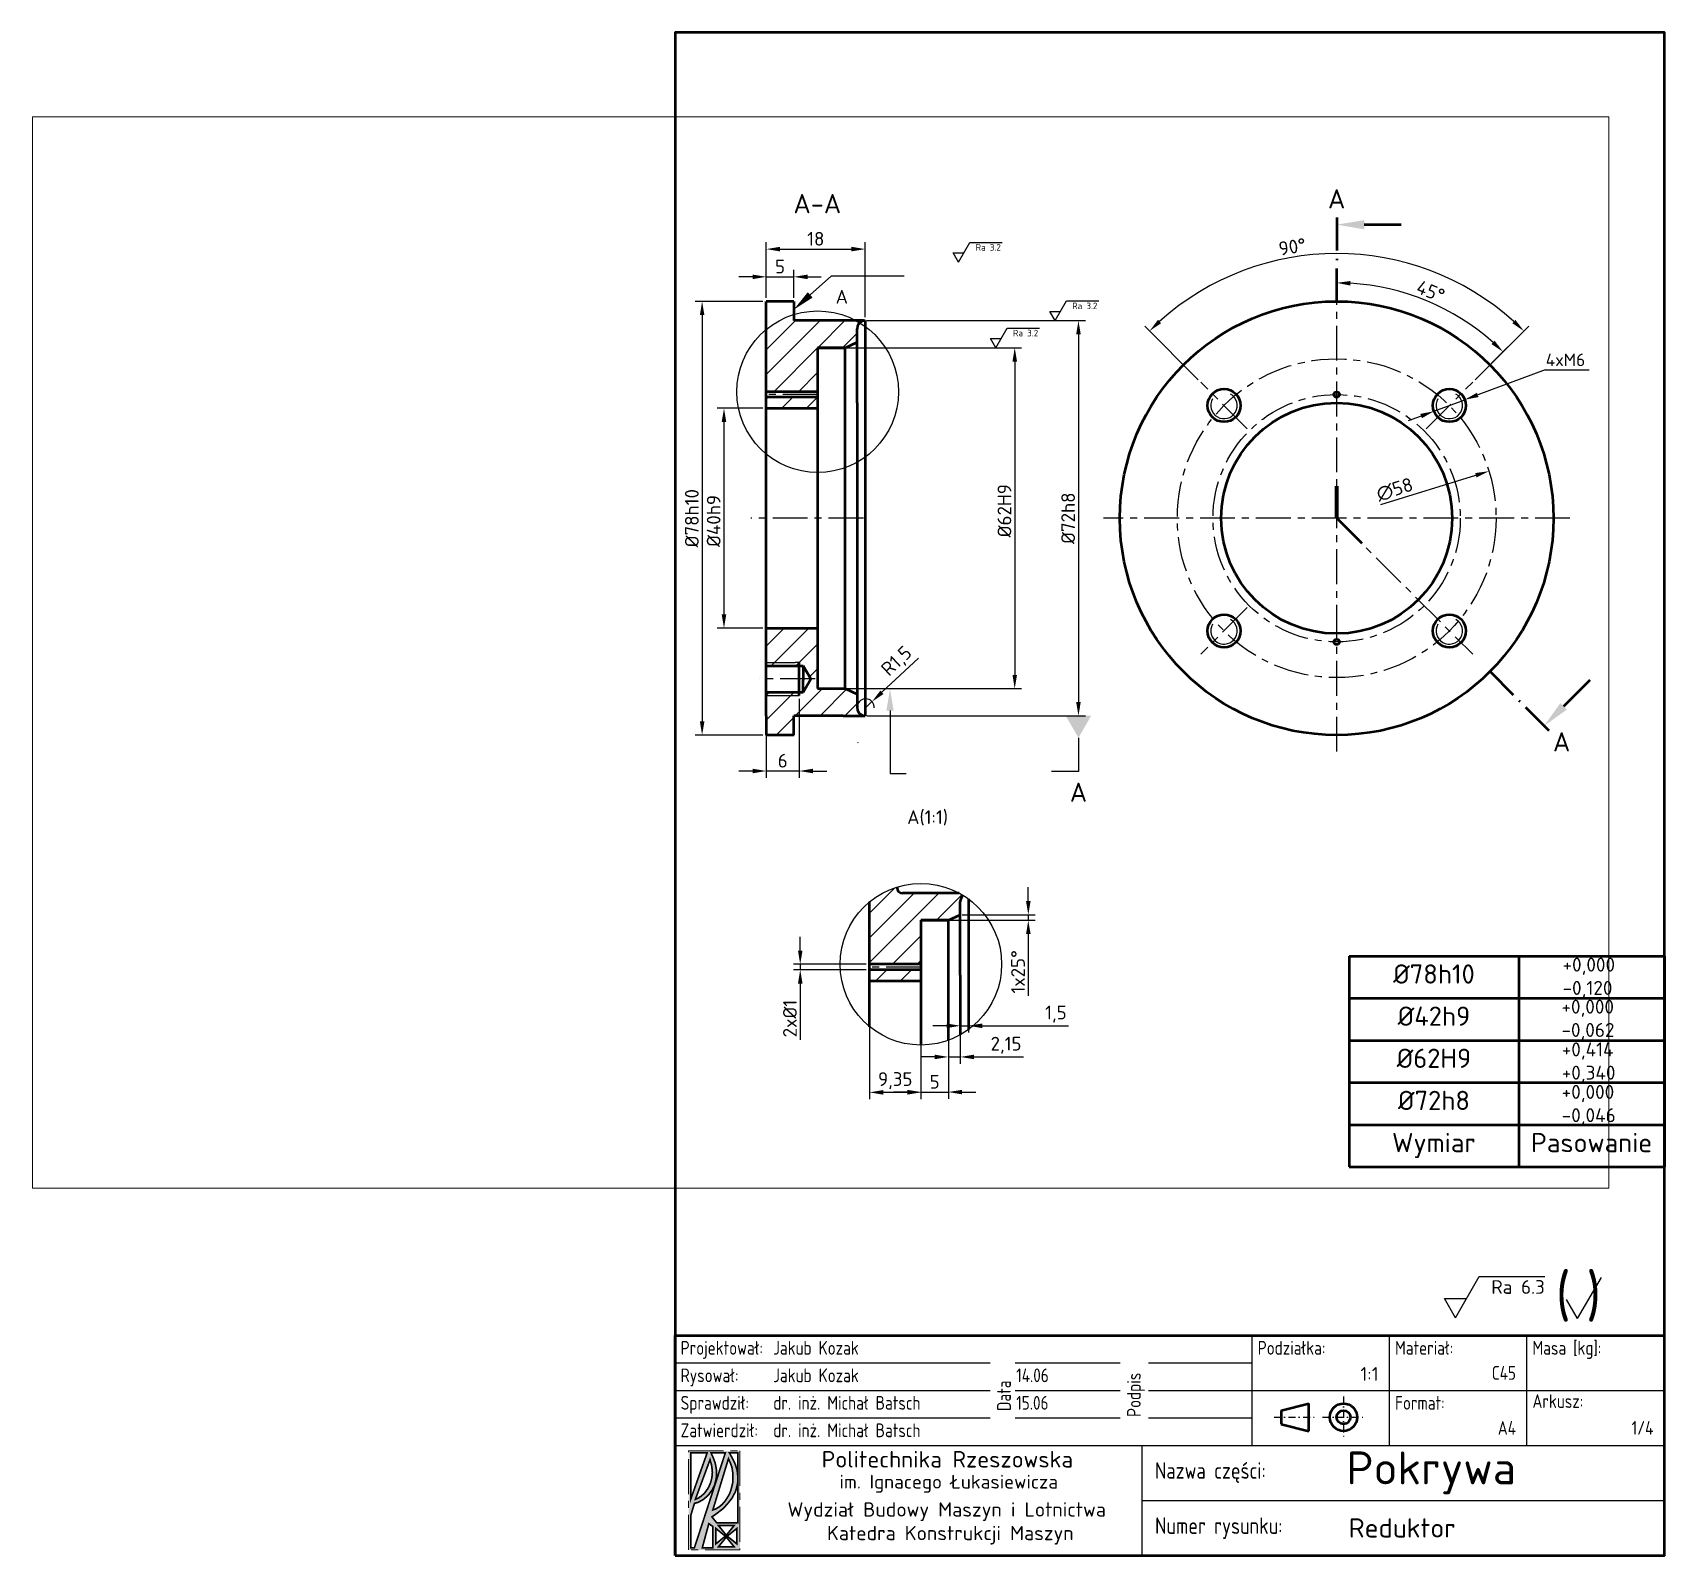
# Paper-space layout 'ark. A4' of a CAD drawing. Header units: millimetres. Extents: x -97 to 200, y 10 to 287.
# The model-space entities are those that its viewports show. They can reach past a viewport. Long polylines and large blocks are cut down to what shows.
import ezdxf
from ezdxf import colors
from ezdxf.entities.mleader import LeaderData, LeaderLine
from ezdxf.enums import TextEntityAlignment as Align
from ezdxf.math import Vec2, Vec3

# ---------------------------------------------------------------- set-up
doc = ezdxf.new("R2010")
doc.units = ezdxf.units.MM
doc.header["$LTSCALE"] = 0.2
doc.header["$PDMODE"] = 34
doc.linetypes.add('CENTER', pattern=[50.8, 31.75, -6.35, 6.35, -6.35])
doc.linetypes.add('KRESKAKROPKA2', pattern=[12.7, 6.35, -3.175, 0, -3.175])
for name, color, linetype, lineweight in [('_Kreskowanie', 1, 'Continuous', 25), ('_Linie cienkie', 5, 'Continuous', 25), ('_Linie grube', 7, 'Continuous', 50), ('_Osie symetrii', 4, 'CENTER', 25), ('_Osie symetrii_2', 4, 'KRESKAKROPKA2', 25), ('_Wymiarowanie', 3, 'Continuous', 25), ('Tabelka cienka', 3, 'Continuous', 25)]:
    doc.layers.add(name, color=color, linetype=linetype, lineweight=lineweight)
doc.layers.add('layer1', color=7, linetype='Continuous')
doc.layers.add('Rzutnie', color=9, linetype='Continuous', plot=False)
doc.styles.add('Opis tabelki', font='isocpeur.ttf')
doc.styles.get("Standard").update_dxf_attribs({"font": 'isocpeur.ttf'})
doc.styles.add('styl1', font='isocpeur.ttf')
doc.dimstyles.new('ISO-25', dxfattribs={"dimtxt": 2.5, "dimasz": 2.5, "dimexe": 1.25, "dimexo": 0.625, "dimtad": 1, "dimtxsty": 'Standard', "dimcen": 2.5, "dimadec": 0, "dimazin": 0, "dimtfac": 1, "dimtmove": 0, "dimatfit": 3, "dimfxl": 1, "dimarcsym": 0})

psp = doc.layouts.new('ark. A4')

# ---------------------------------------------------------------- texts
at = {"layer": '_Linie grube', "attachment_point": 1}
for s, width, gutter_width, insert, char_height in [('A-A', 22.61415, 89.822, (41.526, 257.645), 3.5), ('A', 4.19059, 89.822, (49.202, 240.208), 2.5), ('A(1:1)', 15.05253, 89.822, (62.216, 145.542), 2.5), ('+0,000\\P-0,120', 18.66667, 12.701, (181.472, 118.727), 2.5402), ('+0,000\\P-0,062', 18.66667, 12.701, (181.275, 111.082), 2.5402), ('+0,414\\P+0,340', 18.66667, 12.701, (181.33, 103.311), 2.5402), ('+0,000\\P-0,046', 18.66667, 12.701, (181.318, 95.574), 2.5402)]:
    psp.add_mtext_dynamic_manual_height_columns(s, width=width, gutter_width=gutter_width, heights=[0], dxfattribs=dict(at, insert=insert, char_height=char_height))
at = {"layer": '_Wymiarowanie', "insert": (178.414, 228.625), "char_height": 2.2929, "attachment_point": 1}
psp.add_mtext_dynamic_manual_height_columns('4xM6', width=1.2804, gutter_width=11.464, heights=[0], dxfattribs=at)

msp = doc.modelspace()

# ---------------------------------------------------------------- blocks, each defined once
blk = doc.blocks.new('Ramka_A4')
at = {"layer": '_Linie grube'}
blk.add_lwpolyline([(20, 10), (200, 10), (200, 287), (20, 287)], close=True, dxfattribs=at)
blk = doc.blocks.new('Tabelka')
h = blk.add_hatch(color=5)
h.paths.add_polyline_path([(-177.56, 1), (-168.2, 1), (-168.2, 19), (-177.56, 19)])
h.paths.add_polyline_path([(-177.17, 10.19), (-177.17, 18.66), (-174.17, 18.66)], flags=16)
h.paths.add_polyline_path([(-173.65, 17.41), (-173.57, 17.11), (-173.48, 16.81), (-173.39, 16.51), (-173.35, 16.21), (-173.31, 15.91), (-173.27, 15.65), (-173.27, 15.35), (-173.22, 15.05), (-173.27, 14.79), (-173.27, 14.49), (-173.31, 14.23), (-173.35, 13.97), (-173.44, 13.67), (-173.48, 13.42), (-173.57, 13.2), (-173.65, 12.94), (-173.78, 12.68), (-173.87, 12.47), (-174, 12.26), (-174.12, 12), (-174.3, 11.83), (-174.43, 11.61), (-174.6, 11.4), (-174.77, 11.22), (-174.94, 11.05), (-175.11, 10.92), (-175.28, 10.75), (-175.5, 10.62), (-175.67, 10.49), (-175.89, 10.37), (-176.1, 10.28), (-176.32, 10.19)], flags=16)
h.paths.add_polyline_path([(-172.62, 16.34), (-172.71, 16.81), (-172.88, 17.24), (-173.05, 17.71), (-173.27, 18.18), (-173.48, 18.66), (-170.86, 18.66), (-176.49, 1.39), (-177.17, 1.39), (-177.17, 7.19), (-176.49, 9.46), (-176.27, 9.51), (-176.06, 9.59), (-175.84, 9.63), (-175.59, 9.76), (-175.37, 9.89), (-175.11, 10.02), (-174.9, 10.15), (-174.68, 10.32), (-174.43, 10.54), (-174.21, 10.71), (-174, 10.92), (-173.78, 11.18), (-173.61, 11.44), (-173.39, 11.7), (-173.22, 11.95), (-173.09, 12.26), (-172.92, 12.6), (-172.79, 12.9), (-172.71, 13.24), (-172.62, 13.59), (-172.54, 13.93), (-172.49, 14.32), (-172.45, 14.7), (-172.45, 15.09), (-172.49, 15.52), (-172.54, 15.91)], flags=16)
h.paths.add_polyline_path([(-170.3, 17.58), (-170.13, 17.2), (-169.96, 16.85), (-169.83, 16.47), (-169.7, 16.12), (-169.61, 15.74), (-169.57, 15.35), (-169.49, 14.96), (-169.49, 14.62), (-169.49, 14.23), (-169.49, 13.89), (-169.49, 13.5), (-169.53, 13.16), (-169.61, 12.81), (-169.7, 12.47), (-169.79, 12.13), (-169.87, 11.78), (-170, 11.48), (-170.13, 11.14), (-170.3, 10.84), (-170.47, 10.58), (-170.64, 10.28), (-170.82, 10.02), (-170.99, 9.76), (-171.2, 9.55), (-171.42, 9.29), (-171.63, 9.12), (-171.89, 8.9), (-172.11, 8.73), (-172.36, 8.6), (-172.62, 8.43), (-172.88, 8.35), (-173.14, 8.26)], flags=16)
h.paths.add_polyline_path([(-170.13, 18.66), (-168.58, 18.66), (-168.58, 5.94), (-172.45, 5.94), (-173.31, 7.01), (-172.92, 7.27), (-172.54, 7.53), (-172.15, 7.83), (-171.76, 8.13), (-171.42, 8.39), (-171.12, 8.69), (-170.82, 8.99), (-170.52, 9.33), (-170.26, 9.63), (-170, 9.98), (-169.74, 10.28), (-169.53, 10.62), (-169.36, 10.97), (-169.18, 11.31), (-169.01, 11.65), (-168.88, 12.04), (-168.8, 12.38), (-168.71, 12.77), (-168.63, 13.16), (-168.58, 13.54), (-168.58, 13.93), (-168.58, 14.32), (-168.63, 14.7), (-168.67, 15.13), (-168.75, 15.56), (-168.88, 15.99), (-169.01, 16.42), (-169.18, 16.85), (-169.4, 17.28), (-169.61, 17.71), (-169.87, 18.18)], flags=16)
h.paths.add_polyline_path([(-173.87, 5.77), (-173.14, 5.25), (-173.14, 1.34), (-175.07, 1.34)], flags=16)
h.paths.add_polyline_path([(-172.11, 5.42), (-169.27, 5.42), (-170.69, 3.66)], flags=16)
h.paths.add_polyline_path([(-172.62, 4.91), (-170.86, 3.49), (-172.62, 2.07)], flags=16)
h.paths.add_polyline_path([(-168.75, 4.91), (-168.75, 2.07), (-170.52, 3.49)], flags=16)
h.paths.add_polyline_path([(-170.69, 3.32), (-169.27, 1.56), (-172.11, 1.56)], flags=16)
at = {"color": 5, "lineweight": 0}
for p, q in [((-177.56, 19), (-168.2, 19)), ((-177.56, 1), (-177.56, 19)), ((-177.56, 19), (-177.56, 19)), ((-168.2, 19), (-168.2, 1)), ((-168.2, 1), (-177.56, 1))]:
    blk.add_line(p, q, dxfattribs=at)
for points in [[(-177.56, 19), (-168.2, 19), (-168.2, 1), (-177.56, 1), (-177.56, 19), (-177.56, 19)], [(-176.49, 1.39), (-177.17, 1.39), (-177.17, 7.19), (-176.49, 9.46), (-176.27, 9.51), (-176.06, 9.59), (-175.84, 9.63), (-175.59, 9.76), (-175.37, 9.89), (-175.11, 10.02), (-174.9, 10.15), (-174.68, 10.32), (-174.43, 10.54), (-174.21, 10.71), (-174, 10.92), (-173.78, 11.18), (-173.61, 11.44), (-173.39, 11.7), (-173.22, 11.95), (-173.09, 12.26), (-172.92, 12.6), (-172.79, 12.9), (-172.71, 13.24), (-172.62, 13.59), (-172.54, 13.93), (-172.49, 14.32), (-172.45, 14.7), (-172.45, 15.09), (-172.49, 15.52), (-172.54, 15.91), (-172.62, 16.34), (-172.71, 16.81), (-172.88, 17.24), (-173.05, 17.71), (-173.27, 18.18), (-173.48, 18.66), (-170.86, 18.66), (-176.49, 1.39), (-176.49, 1.39)], [(-177.17, 10.19), (-174.17, 18.66), (-177.17, 18.66), (-177.17, 10.19), (-177.17, 10.19)], [(-170.13, 18.66), (-169.87, 18.18), (-169.61, 17.71), (-169.4, 17.28), (-169.18, 16.85), (-169.01, 16.42), (-168.88, 15.99), (-168.75, 15.56), (-168.67, 15.13), (-168.63, 14.7), (-168.58, 14.32), (-168.58, 13.93), (-168.58, 13.54), (-168.63, 13.16), (-168.71, 12.77), (-168.8, 12.38), (-168.88, 12.04), (-169.01, 11.65), (-169.18, 11.31), (-169.36, 10.97), (-169.53, 10.62), (-169.74, 10.28), (-170, 9.98), (-170.26, 9.63), (-170.52, 9.33), (-170.82, 8.99), (-171.12, 8.69), (-171.42, 8.39), (-171.76, 8.13), (-172.15, 7.83), (-172.54, 7.53), (-172.92, 7.27), (-173.31, 7.01), (-172.45, 5.94), (-168.58, 5.94), (-168.58, 18.66), (-170.13, 18.66), (-170.13, 18.66)], [(-173.65, 17.41), (-176.32, 10.19), (-176.1, 10.28), (-175.89, 10.37), (-175.67, 10.49), (-175.5, 10.62), (-175.28, 10.75), (-175.11, 10.92), (-174.94, 11.05), (-174.77, 11.22), (-174.6, 11.4), (-174.43, 11.61), (-174.3, 11.83), (-174.12, 12), (-174, 12.26), (-173.87, 12.47), (-173.78, 12.68), (-173.65, 12.94), (-173.57, 13.2), (-173.48, 13.42), (-173.44, 13.67), (-173.35, 13.97), (-173.31, 14.23), (-173.27, 14.49), (-173.27, 14.79), (-173.22, 15.05), (-173.27, 15.35), (-173.27, 15.65), (-173.31, 15.91), (-173.35, 16.21), (-173.39, 16.51), (-173.48, 16.81), (-173.57, 17.11), (-173.65, 17.41), (-173.65, 17.41)], [(-170.3, 17.58), (-173.14, 8.26), (-172.88, 8.35), (-172.62, 8.43), (-172.36, 8.6), (-172.11, 8.73), (-171.89, 8.9), (-171.63, 9.12), (-171.42, 9.29), (-171.2, 9.55), (-170.99, 9.76), (-170.82, 10.02), (-170.64, 10.28), (-170.47, 10.58), (-170.3, 10.84), (-170.13, 11.14), (-170, 11.48), (-169.87, 11.78), (-169.79, 12.13), (-169.7, 12.47), (-169.61, 12.81), (-169.53, 13.16), (-169.49, 13.5), (-169.49, 13.89), (-169.49, 14.23), (-169.49, 14.62), (-169.49, 14.96), (-169.57, 15.35), (-169.61, 15.74), (-169.7, 16.12), (-169.83, 16.47), (-169.96, 16.85), (-170.13, 17.2), (-170.3, 17.58), (-170.3, 17.58)], [(-173.14, 1.34), (-175.07, 1.34), (-173.87, 5.77), (-173.14, 5.25), (-173.14, 1.34), (-173.14, 1.34)], [(-170.86, 3.49), (-172.62, 4.91), (-172.62, 2.07), (-170.86, 3.49), (-170.86, 3.49)], [(-170.69, 3.66), (-169.27, 5.42), (-172.11, 5.42), (-170.69, 3.66), (-170.69, 3.66)], [(-170.69, 3.32), (-172.11, 1.56), (-169.27, 1.56), (-170.69, 3.32), (-170.69, 3.32)], [(-170.52, 3.49), (-168.75, 2.07), (-168.75, 4.91), (-170.52, 3.49), (-170.52, 3.49)]]:
    blk.add_lwpolyline(points, dxfattribs=at)
at = {"color": 5, "lineweight": 0, "const_width": 0.301}
for points in [[(-176.49, 1.39), (-177.17, 1.39), (-177.17, 7.19), (-176.49, 9.46), (-176.27, 9.51), (-176.06, 9.59), (-175.84, 9.63), (-175.59, 9.76), (-175.37, 9.89), (-175.11, 10.02), (-174.9, 10.15), (-174.68, 10.32), (-174.43, 10.54), (-174.21, 10.71), (-174, 10.92), (-173.78, 11.18), (-173.61, 11.44), (-173.39, 11.7), (-173.22, 11.95), (-173.09, 12.26), (-172.92, 12.6), (-172.79, 12.9), (-172.71, 13.24), (-172.62, 13.59), (-172.54, 13.93), (-172.49, 14.32), (-172.45, 14.7), (-172.45, 15.09), (-172.49, 15.52), (-172.54, 15.91), (-172.62, 16.34), (-172.71, 16.81), (-172.88, 17.24), (-173.05, 17.71), (-173.27, 18.18), (-173.48, 18.66), (-170.86, 18.66), (-176.49, 1.39)], [(-177.17, 10.19), (-174.17, 18.66), (-177.17, 18.66), (-177.17, 10.19)], [(-170.13, 18.66), (-169.87, 18.18), (-169.61, 17.71), (-169.4, 17.28), (-169.18, 16.85), (-169.01, 16.42), (-168.88, 15.99), (-168.75, 15.56), (-168.67, 15.13), (-168.63, 14.7), (-168.58, 14.32), (-168.58, 13.93), (-168.58, 13.54), (-168.63, 13.16), (-168.71, 12.77), (-168.8, 12.38), (-168.88, 12.04), (-169.01, 11.65), (-169.18, 11.31), (-169.36, 10.97), (-169.53, 10.62), (-169.74, 10.28), (-170, 9.98), (-170.26, 9.63), (-170.52, 9.33), (-170.82, 8.99), (-171.12, 8.69), (-171.42, 8.39), (-171.76, 8.13), (-172.15, 7.83), (-172.54, 7.53), (-172.92, 7.27), (-173.31, 7.01), (-172.45, 5.94), (-168.58, 5.94), (-168.58, 18.66), (-170.13, 18.66)], [(-173.65, 17.41), (-176.32, 10.19), (-176.1, 10.28), (-175.89, 10.37), (-175.67, 10.49), (-175.5, 10.62), (-175.28, 10.75), (-175.11, 10.92), (-174.94, 11.05), (-174.77, 11.22), (-174.6, 11.4), (-174.43, 11.61), (-174.3, 11.83), (-174.12, 12), (-174, 12.26), (-173.87, 12.47), (-173.78, 12.68), (-173.65, 12.94), (-173.57, 13.2), (-173.48, 13.42), (-173.44, 13.67), (-173.35, 13.97), (-173.31, 14.23), (-173.27, 14.49), (-173.27, 14.79), (-173.22, 15.05), (-173.27, 15.35), (-173.27, 15.65), (-173.31, 15.91), (-173.35, 16.21), (-173.39, 16.51), (-173.48, 16.81), (-173.57, 17.11), (-173.65, 17.41)], [(-170.3, 17.58), (-173.14, 8.26), (-172.88, 8.35), (-172.62, 8.43), (-172.36, 8.6), (-172.11, 8.73), (-171.89, 8.9), (-171.63, 9.12), (-171.42, 9.29), (-171.2, 9.55), (-170.99, 9.76), (-170.82, 10.02), (-170.64, 10.28), (-170.47, 10.58), (-170.3, 10.84), (-170.13, 11.14), (-170, 11.48), (-169.87, 11.78), (-169.79, 12.13), (-169.7, 12.47), (-169.61, 12.81), (-169.53, 13.16), (-169.49, 13.5), (-169.49, 13.89), (-169.49, 14.23), (-169.49, 14.62), (-169.49, 14.96), (-169.57, 15.35), (-169.61, 15.74), (-169.7, 16.12), (-169.83, 16.47), (-169.96, 16.85), (-170.13, 17.2), (-170.3, 17.58)], [(-173.14, 1.34), (-175.07, 1.34), (-173.87, 5.77), (-173.14, 5.25), (-173.14, 1.34)], [(-170.86, 3.49), (-172.62, 4.91), (-172.62, 2.07), (-170.86, 3.49), (-170.86, 3.49)], [(-170.69, 3.66), (-169.27, 5.42), (-172.11, 5.42), (-170.69, 3.66), (-170.69, 3.66)], [(-170.69, 3.32), (-172.11, 1.56), (-169.27, 1.56), (-170.69, 3.32), (-170.69, 3.32)], [(-170.52, 3.49), (-168.75, 2.07), (-168.75, 4.91), (-170.52, 3.49), (-170.52, 3.49)]]:
    blk.add_lwpolyline(points, dxfattribs=at)
at = {"layer": '_Linie grube'}
for p, q in [((-180, 0), (-180, 40)), ((-180, 40), (0, 40)), ((-69.71, 26.37), (-64.71, 27.62)), ((-64.71, 22.62), (-64.71, 27.62)), ((-69.71, 26.37), (-69.71, 23.87)), ((-69.71, 23.87), (-64.71, 22.62))]:
    blk.add_line(p, q, dxfattribs=at)
for radius in [2.5, 1.25]:
    blk.add_circle((-58.38, 25.12), radius, dxfattribs=at)
at = {"layer": '_Osie symetrii_2'}
for p, q in [((-58.38, 28.92), (-58.38, 21.32)), ((-71.01, 25.12), (-63.41, 25.12)), ((-62.18, 25.12), (-54.58, 25.12))]:
    blk.add_line(p, q, dxfattribs=at)
at = {"layer": 'Tabelka cienka'}
for p, q in [((-75, 20), (-75, 40)), ((-50, 20), (-50, 40)), ((-25, 20), (-25, 40)), ((-180, 35), (-122.69, 35)), ((-118.15, 35), (-99.01, 35)), ((-93.87, 35), (-75, 35)), ((-180, 30), (-122.69, 30)), ((-118.15, 30), (-99.01, 30)), ((-93.87, 30), (-75, 30)), ((-75, 30), (0, 30)), ((-180, 25), (-122.69, 25)), ((-118.15, 25), (-99.01, 25)), ((-93.87, 25), (-75, 25)), ((-180, 20), (0, 20)), ((-95, 0), (-95, 20)), ((-95, 10), (0, 10))]:
    blk.add_line(p, q, dxfattribs=at)
at = {"layer": 'Tabelka cienka', "style": 'Opis tabelki', "width": 0.8}
for s, height, p in [('Projektował:', 2.5, (-179, 37.75)), ('Podziałka:', 2.5, (-74, 37.75)), ('Materiał:', 2.5, (-49, 37.75)), ('Masa [kg]:', 2.5, (-24, 37.75)), ('Rysował:', 2.5, (-179, 32.75)), ('Sprawdził:', 2.5, (-179, 27.75)), ('Format:', 2.5, (-49, 27.75)), ('Arkusz:', 2.5, (-24, 28.07)), ('Zatwierdził:', 2.5, (-179, 22.75)), ('Nazwa części:', 3, (-92.68, 15.43)), ('Numer rysunku:', 3, (-92.67, 5.4))]:
    blk.add_text(s, height=height, dxfattribs=at).set_placement(p, align=Align.MIDDLE_LEFT)
for s, p in [('Podpis', (-96.53, 25.17)), ('Data', (-120.16, 26.25))]:
    blk.add_text(s, height=2.5, rotation=90, dxfattribs=at).set_placement(p, align=Align.MIDDLE_LEFT)
at = {"layer": 'Tabelka cienka', "attachment_point": 1, "style": 'styl1'}
for s, insert, char_height, width in [('Politechnika Rzeszowska', (-153.33, 18.98), 3, 79.2), ('im. Ignacego Łukasiewicza', (-150.09, 14.65), 2.5, 79.2), ('Wydział Budowy Maszyn i Lotnictwa', (-159.56, 9.65), 2.6, 70.5959), ('Katedra Konstrukcji Maszyn', (-152.36, 5.36), 2.6, 56.429)]:
    blk.add_mtext(s, dxfattribs=dict(at, insert=insert, char_height=char_height, width=width))
at = {"layer": 'Tabelka cienka', "style": 'Opis tabelki', "width": 0.8, "flags": 8}
for tag, p in [('PROJEKTOWAŁ', (-162.15, 37.75)), ('DATA1', (-117.93, 37.75)), ('RYSOWAŁ', (-162.15, 32.75)), ('DATA2', (-117.93, 32.75)), ('SPRAWDZIŁ', (-162.15, 27.75)), ('DATA3', (-117.93, 27.75)), ('ZATWIERDZIŁ', (-162.15, 22.75)), ('DATA4', (-117.93, 22.75))]:
    blk.add_attdef(tag, text='', height=2.5, dxfattribs=at).set_placement(p, align=Align.MIDDLE_LEFT)
at = {"layer": 'Tabelka cienka', "style": 'styl1', "flags": 8}
blk.add_attdef('PODZIAŁKA', text='', height=2.5, dxfattribs=at).set_placement((-52, 31), align=Align.BOTTOM_RIGHT)
at = {"layer": 'Tabelka cienka', "style": 'Opis tabelki', "width": 0.8, "flags": 8}
for tag, p in [('MATERIAL', (-27, 31.19)), ('MASA', (-2, 31.19)), ('FORMAT', (-27, 21.19)), ('ARKUSZ', (-2, 21.19))]:
    blk.add_attdef(tag, text='', height=2.5, dxfattribs=at).set_placement(p, align=Align.BOTTOM_RIGHT)
at = {"layer": 'Tabelka cienka', "style": 'styl1', "flags": 8}
for tag, height, p in [('TYTUŁ', 6, (-50.06, 15)), ('NUMER_R', 3.5, (-54.38, 5))]:
    blk.add_attdef(tag, text='', height=height, dxfattribs=at).set_placement(p, align=Align.MIDDLE)
blk = doc.blocks.new('Chropowatosc_zb_2.5')
at = {"layer": '_Linie cienkie'}
for q in [(4.33, 7.5), (-2.02, 3.5)]:
    blk.add_line((0, 0), q, dxfattribs=at)
at = {"layer": '_Linie cienkie', "insert": (-3.96, 8.22), "char_height": 8, "attachment_point": 1, "style": 'styl1'}
blk.add_mtext_dynamic_manual_height_columns('{\\Fgeniso12|c238;(\\H0.625x; \\H1.6x;)}', width=17.243, gutter_width=12.5, heights=[0], dxfattribs=at)
blk = doc.blocks.new('*U50')
at = {"layer": '_Linie cienkie'}
for p, q in [((0, 0), (4.33, 7.5)), ((4.33, 7.5), (16.28, 7.5)), ((0, 0), (-2.02, 3.5)), ((-2.02, 3.5), (2.02, 3.5))]:
    blk.add_line(p, q, dxfattribs=at)
for tag, p in [('C', (6.52, 8.36)), ('A', (6.52, 4.36)), ('E', (-6.2, 0.7)), ('D', (3.09, 0.7)), ('B', (6.52, 0.7))]:
    blk.add_attdef(tag, p, '', height=2.5, dxfattribs=at)
blk = doc.blocks.new('*D27')
at = {"layer": '_Wymiarowanie', "color": 0, "lineweight": -2, "transparency": 16777216}
for p, q in [((54.89, 234.62), (94.64, 234.62)), ((93.39, 232.12), (93.39, 165.22)), ((54.89, 162.72), (94.64, 162.72))]:
    blk.add_line(p, q, dxfattribs=at)
at = {"layer": '_Wymiarowanie', "color": 0, "transparency": 16777216}
for points in [[(92.97, 232.12), (93.8, 232.12), (93.39, 234.62)], [(92.97, 165.22), (93.8, 165.22), (93.39, 162.72)]]:
    blk.add_solid(points, dxfattribs=at)
at = {"layer": 'Defpoints', "color": 0, "transparency": 16777216}
for p in [(54.26, 234.62), (54.26, 162.72), (93.39, 162.72)]:
    blk.add_point(p, dxfattribs=at)
at = {"layer": '_Wymiarowanie', "color": 0, "transparency": 16777216, "insert": (91.51, 198.67), "char_height": 2.5, "attachment_point": 5, "rotation": 90}
blk.add_mtext('%%C72h8', dxfattribs=at)
blk = doc.blocks.new('Plaszczyzna_przekroju')
at = {"layer": '_Linie grube'}
for p, q in [((0, 15.25), (0, 9.25)), ((-11.7, 13.95), (-5, 13.95)), ((0, 7.75), (0, 7.5)), ((0, 0), (0, 6))]:
    blk.add_line(p, q, dxfattribs=at)
blk.add_solid([(-5, 14.78), (-5, 13.11), (0, 13.95)], dxfattribs=at)
blk.add_attdef('A', (-1.57, 16.91), '', height=3.5, dxfattribs=at)
blk = doc.blocks.new('*U28')
at = {"layer": '_Linie grube'}
for p, q in [((0, 15.25), (0, 9.25)), ((-11.7, 13.95), (-5, 13.95)), ((0, 7.75), (0, 7.5)), ((0, 0), (0, 6))]:
    blk.add_line(p, q, dxfattribs=at)
blk.add_solid([(-5, 14.78), (-5, 13.11), (0, 13.95)], dxfattribs=at)
blk.add_attdef('A', (2.17, 18.37), '', height=3.5, rotation=135, dxfattribs=at)
blk = doc.blocks.new('*D29')
at = {"layer": '_Wymiarowanie', "color": 0, "lineweight": -2, "transparency": 16777216}
for p, q in [((115.19, 223.86), (105.44, 233.61)), ((165.57, 223.86), (175.31, 233.61))]:
    blk.add_line(p, q, dxfattribs=at)
blk.add_arc((140.38, 198.67), 48.16, 47.9748, 132.0252, dxfattribs=at)
at = {"layer": '_Wymiarowanie', "color": 0, "transparency": 16777216}
for points in [[(108.43, 234.14), (107.85, 234.75), (106.33, 232.72)], [(172.9, 234.75), (172.33, 234.14), (174.43, 232.72)]]:
    blk.add_solid(points, dxfattribs=at)
at = {"layer": 'Defpoints', "color": 0, "transparency": 16777216}
for p in [(152.84, 245.19), (115.63, 223.42, -101.53), (165.13, 223.42, -101.53), (124.11, 214.93, -101.53), (156.64, 214.93, -101.53)]:
    blk.add_point(p, dxfattribs=at)
at = {"layer": '_Wymiarowanie', "color": 0, "transparency": 16777216, "insert": (132.3, 248.05), "char_height": 2.5, "attachment_point": 5, "rotation": 9.2866}
blk.add_mtext('90°', dxfattribs=at)
blk = doc.blocks.new('*D30')
at = {"layer": '_Wymiarowanie', "color": 0, "lineweight": -2, "transparency": 16777216}
for p, q in [((140.38, 241.75), (140.38, 242.73)), ((165.57, 223.86), (171.53, 229.82))]:
    blk.add_line(p, q, dxfattribs=at)
blk.add_arc((140.38, 198.67), 42.8, 48.3468, 86.6532, dxfattribs=at)
at = {"layer": '_Wymiarowanie', "color": 0, "transparency": 16777216}
for points in [[(142.87, 240.99), (142.89, 241.82), (140.38, 241.48)], [(169.11, 230.96), (168.54, 230.35), (170.65, 228.94)]]:
    blk.add_solid(points, dxfattribs=at)
at = {"layer": 'Defpoints', "color": 0, "transparency": 16777216}
for p in [(140.38, 241.12, -101.53), (161.78, 235.74), (165.13, 223.42, -101.53), (156.64, 214.93, -101.53), (140.38, 156.22, -101.53)]:
    blk.add_point(p, dxfattribs=at)
at = {"layer": '_Wymiarowanie', "color": 0, "transparency": 16777216, "insert": (157.48, 239.95), "char_height": 2.5, "attachment_point": 5, "rotation": 337.5}
blk.add_mtext('45°', dxfattribs=at)
blk = doc.blocks.new('*D32')
at = {"layer": '_Wymiarowanie', "color": 0, "lineweight": -2, "transparency": 16777216}
for p, q in [((178.29, 225.69), (166.04, 221.1)), ((158.07, 218.13), (163.69, 220.23)), ((155.73, 217.25), (153.39, 216.37))]:
    blk.add_line(p, q, dxfattribs=at)
at = {"layer": '_Wymiarowanie', "color": 0, "transparency": 16777216}
for points in [[(165.89, 221.49), (166.18, 220.71), (163.69, 220.23)], [(155.59, 217.64), (155.88, 216.86), (158.07, 218.13)]]:
    blk.add_solid(points, dxfattribs=at)
at = {"layer": 'Defpoints', "color": 0, "transparency": 16777216}
for p in [(163.69, 220.23, -101.53), (158.07, 218.13, -101.53)]:
    blk.add_point(p, dxfattribs=at)
blk = doc.blocks.new('*D33')
at = {"layer": '_Wymiarowanie', "color": 0, "lineweight": -2, "transparency": 16777216}
blk.add_line((148.38, 201.14), (165.7, 206.48), dxfattribs=at)
at = {"layer": '_Wymiarowanie', "color": 0, "transparency": 16777216}
blk.add_solid([(165.58, 206.88), (165.82, 206.08), (168.09, 207.22)], dxfattribs=at)
at = {"layer": 'Defpoints', "color": 0, "transparency": 16777216}
for p in [(168.09, 207.22, -101.53), (112.67, 190.12, -101.53)]:
    blk.add_point(p, dxfattribs=at)
at = {"layer": '_Wymiarowanie', "color": 0, "transparency": 16777216, "insert": (150.93, 203.89), "char_height": 2.5, "attachment_point": 5, "rotation": 17.1429}
blk.add_mtext('∅58', dxfattribs=at)
blk = doc.blocks.new('*D36')
at = {"layer": '_Wymiarowanie', "color": 0, "lineweight": -2, "transparency": 16777216}
for p, q in [((36.59, 238.74), (36.59, 243.83)), ((41.59, 238.74), (41.59, 243.83)), ((34.09, 242.58), (31.59, 242.58)), ((36.59, 242.58), (41.59, 242.58)), ((44.09, 242.58), (46.59, 242.58))]:
    blk.add_line(p, q, dxfattribs=at)
at = {"layer": '_Wymiarowanie', "color": 0, "transparency": 16777216}
for points in [[(34.09, 242.99), (34.09, 242.16), (36.59, 242.58)], [(44.09, 242.99), (44.09, 242.16), (41.59, 242.58)]]:
    blk.add_solid(points, dxfattribs=at)
at = {"layer": 'Defpoints', "color": 0, "transparency": 16777216}
for p in [(41.59, 242.58), (36.59, 238.12), (41.59, 238.12)]:
    blk.add_point(p, dxfattribs=at)
at = {"layer": '_Wymiarowanie', "color": 0, "transparency": 16777216, "insert": (39.09, 244.45), "char_height": 2.5, "attachment_point": 5}
blk.add_mtext('5', dxfattribs=at)
blk = doc.blocks.new('*D37')
at = {"layer": '_Wymiarowanie', "color": 0, "lineweight": -2, "transparency": 16777216}
for p, q in [((36.59, 238.74), (36.59, 248.87)), ((39.09, 247.62), (52.09, 247.62)), ((54.59, 235.24), (54.59, 248.87))]:
    blk.add_line(p, q, dxfattribs=at)
at = {"layer": '_Wymiarowanie', "color": 0, "transparency": 16777216}
for points in [[(39.09, 248.04), (39.09, 247.21), (36.59, 247.62)], [(52.09, 248.04), (52.09, 247.21), (54.59, 247.62)]]:
    blk.add_solid(points, dxfattribs=at)
at = {"layer": 'Defpoints', "color": 0, "transparency": 16777216}
for p in [(54.59, 247.62), (36.59, 238.12), (54.59, 234.62)]:
    blk.add_point(p, dxfattribs=at)
at = {"layer": '_Wymiarowanie', "color": 0, "transparency": 16777216, "insert": (45.59, 249.5), "char_height": 2.5, "attachment_point": 5}
blk.add_mtext('18', dxfattribs=at)
blk = doc.blocks.new('*D38')
at = {"layer": '_Wymiarowanie', "color": 0, "lineweight": -2, "transparency": 16777216}
for p, q in [((35.96, 238.12), (23.66, 238.12)), ((24.91, 235.62), (24.91, 161.72)), ((35.96, 159.22), (23.66, 159.22))]:
    blk.add_line(p, q, dxfattribs=at)
at = {"layer": '_Wymiarowanie', "color": 0, "transparency": 16777216}
for points in [[(24.5, 235.62), (25.33, 235.62), (24.91, 238.12)], [(24.5, 161.72), (25.33, 161.72), (24.91, 159.22)]]:
    blk.add_solid(points, dxfattribs=at)
at = {"layer": 'Defpoints', "color": 0, "transparency": 16777216}
for p in [(36.59, 238.12), (24.91, 159.22), (36.59, 159.22)]:
    blk.add_point(p, dxfattribs=at)
at = {"layer": '_Wymiarowanie', "color": 0, "transparency": 16777216, "insert": (23.04, 198.67), "char_height": 2.5, "attachment_point": 5, "rotation": 90}
blk.add_mtext('%%C78h10', dxfattribs=at)
blk = doc.blocks.new('*D39')
at = {"layer": '_Wymiarowanie', "color": 0, "lineweight": -2, "transparency": 16777216}
for p, q in [((35.96, 218.67), (27.64, 218.67)), ((28.89, 216.17), (28.89, 181.17)), ((35.96, 178.67), (27.64, 178.67))]:
    blk.add_line(p, q, dxfattribs=at)
at = {"layer": '_Wymiarowanie', "color": 0, "transparency": 16777216}
for points in [[(28.47, 216.17), (29.3, 216.17), (28.89, 218.67)], [(28.47, 181.17), (29.3, 181.17), (28.89, 178.67)]]:
    blk.add_solid(points, dxfattribs=at)
at = {"layer": 'Defpoints', "color": 0, "transparency": 16777216}
for p in [(36.59, 218.67), (28.89, 178.67), (36.59, 178.67)]:
    blk.add_point(p, dxfattribs=at)
at = {"layer": '_Wymiarowanie', "color": 0, "transparency": 16777216, "insert": (27.01, 198.17), "char_height": 2.5, "attachment_point": 5, "rotation": 90}
blk.add_mtext('%%C40h9', dxfattribs=at)
blk = doc.blocks.new('*D41')
at = {"layer": '_Wymiarowanie', "color": 0, "lineweight": -2, "transparency": 16777216}
for p, q in [((46.56, 229.67), (83.04, 229.67)), ((81.79, 227.17), (81.79, 170.17)), ((46.56, 167.67), (83.04, 167.67))]:
    blk.add_line(p, q, dxfattribs=at)
at = {"layer": '_Wymiarowanie', "color": 0, "transparency": 16777216}
for points in [[(81.38, 227.17), (82.21, 227.17), (81.79, 229.67)], [(81.38, 170.17), (82.21, 170.17), (81.79, 167.67)]]:
    blk.add_solid(points, dxfattribs=at)
at = {"layer": 'Defpoints', "color": 0, "transparency": 16777216}
for p in [(45.94, 229.67), (45.94, 167.67), (81.79, 167.67)]:
    blk.add_point(p, dxfattribs=at)
at = {"layer": '_Wymiarowanie', "color": 0, "transparency": 16777216, "insert": (79.92, 200.03), "char_height": 2.5, "attachment_point": 5, "rotation": 90}
blk.add_mtext('%%C62H9', dxfattribs=at)
blk = doc.blocks.new('*D43')
at = {"layer": '_Wymiarowanie', "color": 0, "lineweight": -2, "transparency": 16777216}
for p, q in [((64.31, 173.23), (57.64, 167.01)), ((54.67, 164.24), (55.81, 165.3))]:
    blk.add_line(p, q, dxfattribs=at)
blk.add_arc((54.67, 164.24), 1.56, 357.245, 157.1181, dxfattribs=at)
at = {"layer": '_Wymiarowanie', "color": 0, "transparency": 16777216}
blk.add_solid([(57.35, 167.31), (57.92, 166.7), (55.81, 165.3)], dxfattribs=at)
at = {"layer": 'Defpoints', "color": 0, "transparency": 16777216}
for p in [(54.67, 164.24, -101.53), (55.81, 165.3, -101.53)]:
    blk.add_point(p, dxfattribs=at)
at = {"layer": '_Wymiarowanie', "color": 0, "transparency": 16777216, "insert": (60.44, 172.53), "char_height": 2.5, "attachment_point": 5, "rotation": 43.0088}
blk.add_mtext('R1,5', dxfattribs=at)
blk = doc.blocks.new('*U49')
at = {"layer": '_Linie cienkie'}
for p, q in [((0, 0), (4.33, 7.5)), ((4.33, 7.5), (16.68, 7.5)), ((0, 0), (-2.02, 3.5)), ((-2.02, 3.5), (2.02, 3.5))]:
    blk.add_line(p, q, dxfattribs=at)
for tag, p in [('A', (6.52, 4.36)), ('C', (6.52, 8.36)), ('E', (-6.2, 0.7)), ('D', (3.09, 0.7)), ('B', (6.52, 0.7))]:
    blk.add_attdef(tag, p, '', height=2.5, dxfattribs=at)
blk = doc.blocks.new('*D51')
at = {"layer": '_Wymiarowanie', "color": 0, "lineweight": -2, "transparency": 16777216}
for p, q in [((36.59, 165.8), (36.59, 151.43)), ((42.58, 165.8), (42.58, 151.43)), ((34.09, 152.68), (31.59, 152.68)), ((42.58, 152.68), (36.59, 152.68)), ((45.08, 152.68), (47.58, 152.68))]:
    blk.add_line(p, q, dxfattribs=at)
at = {"layer": '_Wymiarowanie', "color": 0, "transparency": 16777216}
for points in [[(34.09, 153.1), (34.09, 152.27), (36.59, 152.68)], [(45.08, 153.1), (45.08, 152.27), (42.58, 152.68)]]:
    blk.add_solid(points, dxfattribs=at)
at = {"layer": 'Defpoints', "color": 0, "transparency": 16777216}
for p in [(36.59, 166.42), (42.58, 166.42), (36.59, 152.68)]:
    blk.add_point(p, dxfattribs=at)
at = {"layer": '_Wymiarowanie', "color": 0, "transparency": 16777216, "insert": (39.58, 154.56), "char_height": 2.5, "attachment_point": 5}
blk.add_mtext('6', dxfattribs=at)
blk = doc.blocks.new('*D56')
at = {"layer": '_Wymiarowanie', "color": 0, "lineweight": -2, "transparency": 16777216}
for p, q in [((84.26, 129.03), (84.26, 131.53)), ((70.04, 125.52), (85.51, 125.52)), ((72.21, 126.53), (85.51, 126.53)), ((84.26, 126.53), (84.26, 125.52)), ((84.26, 123.02), (84.26, 111.77))]:
    blk.add_line(p, q, dxfattribs=at)
at = {"layer": '_Wymiarowanie', "color": 0, "transparency": 16777216}
for points in [[(83.85, 129.03), (84.68, 129.03), (84.26, 126.53)], [(83.85, 123.02), (84.68, 123.02), (84.26, 125.52)]]:
    blk.add_solid(points, dxfattribs=at)
at = {"layer": 'Defpoints', "color": 0, "transparency": 16777216}
for p in [(69.42, 125.52), (71.58, 126.53), (84.26, 125.52)]:
    blk.add_point(p, dxfattribs=at)
at = {"layer": '_Wymiarowanie', "color": 0, "transparency": 16777216, "insert": (82.39, 116.15), "char_height": 2.5, "attachment_point": 5, "rotation": 90}
blk.add_mtext('1x25%%D', dxfattribs=at)
blk = doc.blocks.new('*U60')
at = {"layer": '_Linie cienkie'}
for p, q in [((0, 0), (4.33, 7.5)), ((4.33, 7.5), (16.68, 7.5)), ((0, 0), (-2.02, 3.5)), ((-2.02, 3.5), (2.02, 3.5))]:
    blk.add_line(p, q, dxfattribs=at)
for tag, p in [('A', (6.52, 4.36)), ('C', (6.52, 8.36)), ('E', (-6.2, 0.7)), ('D', (3.09, 0.7)), ('B', (6.52, 0.7))]:
    blk.add_attdef(tag, p, '', height=2.5, dxfattribs=at)
blk = doc.blocks.new('*D61')
at = {"layer": '_Wymiarowanie', "color": 0, "lineweight": -2, "transparency": 16777216}
for p, q in [((55.37, 114.9), (55.37, 92.97)), ((64.72, 114.9), (64.72, 92.97)), ((62.22, 94.22), (57.87, 94.22))]:
    blk.add_line(p, q, dxfattribs=at)
at = {"layer": '_Wymiarowanie', "color": 0, "transparency": 16777216}
for points in [[(57.87, 94.64), (57.87, 93.81), (55.37, 94.22)], [(62.22, 94.64), (62.22, 93.81), (64.72, 94.22)]]:
    blk.add_solid(points, dxfattribs=at)
at = {"layer": 'Defpoints', "color": 0, "transparency": 16777216}
for p in [(55.37, 115.52), (64.72, 115.52), (55.37, 94.22)]:
    blk.add_point(p, dxfattribs=at)
at = {"layer": '_Wymiarowanie', "color": 0, "transparency": 16777216, "insert": (60.05, 96.35), "char_height": 2.5, "attachment_point": 5}
blk.add_mtext('9,35', dxfattribs=at)
blk = doc.blocks.new('*D62')
at = {"layer": '_Wymiarowanie', "color": 0, "lineweight": -2, "transparency": 16777216}
for p, q in [((64.72, 124.9), (64.72, 93.03)), ((69.72, 124.9), (69.72, 93.03)), ((62.22, 94.28), (59.72, 94.28)), ((64.72, 94.28), (69.72, 94.28)), ((72.22, 94.28), (74.72, 94.28))]:
    blk.add_line(p, q, dxfattribs=at)
at = {"layer": '_Wymiarowanie', "color": 0, "transparency": 16777216}
for points in [[(62.22, 94.69), (62.22, 93.86), (64.72, 94.28)], [(72.22, 94.69), (72.22, 93.86), (69.72, 94.28)]]:
    blk.add_solid(points, dxfattribs=at)
at = {"layer": 'Defpoints', "color": 0, "transparency": 16777216}
for p in [(64.72, 125.52), (69.72, 125.52), (69.72, 94.28)]:
    blk.add_point(p, dxfattribs=at)
at = {"layer": '_Wymiarowanie', "color": 0, "transparency": 16777216, "insert": (67.22, 96.15), "char_height": 2.5, "attachment_point": 5}
blk.add_mtext('5', dxfattribs=at)
blk = doc.blocks.new('*D63')
at = {"layer": '_Wymiarowanie', "color": 0, "lineweight": -2, "transparency": 16777216}
for p, q in [((69.72, 124.9), (69.72, 99.42)), ((71.89, 125.91), (71.89, 99.42)), ((67.22, 100.67), (64.72, 100.67)), ((69.72, 100.67), (71.89, 100.67)), ((74.39, 100.67), (83.4, 100.67))]:
    blk.add_line(p, q, dxfattribs=at)
at = {"layer": '_Wymiarowanie', "color": 0, "transparency": 16777216}
for points in [[(67.22, 101.08), (67.22, 100.25), (69.72, 100.67)], [(74.39, 101.08), (74.39, 100.25), (71.89, 100.67)]]:
    blk.add_solid(points, dxfattribs=at)
at = {"layer": 'Defpoints', "color": 0, "transparency": 16777216}
for p in [(69.72, 125.52), (71.89, 126.53), (71.89, 100.67)]:
    blk.add_point(p, dxfattribs=at)
at = {"layer": '_Wymiarowanie', "color": 0, "transparency": 16777216, "insert": (80.21, 102.79), "char_height": 2.5, "attachment_point": 5}
blk.add_mtext('2,15', dxfattribs=at)
blk = doc.blocks.new('*D64')
at = {"layer": '_Wymiarowanie', "color": 0, "lineweight": -2, "transparency": 16777216}
for p, q in [((71.89, 125.91), (71.89, 105.09)), ((73.37, 125.91), (73.37, 105.09)), ((69.39, 106.34), (66.89, 106.34)), ((71.89, 106.34), (73.37, 106.34)), ((75.87, 106.34), (91.59, 106.34))]:
    blk.add_line(p, q, dxfattribs=at)
at = {"layer": '_Wymiarowanie', "color": 0, "transparency": 16777216}
for points in [[(69.39, 106.75), (69.39, 105.92), (71.89, 106.34)], [(75.87, 106.75), (75.87, 105.92), (73.37, 106.34)]]:
    blk.add_solid(points, dxfattribs=at)
at = {"layer": 'Defpoints', "color": 0, "transparency": 16777216}
for p in [(71.89, 126.53), (73.37, 126.53), (73.37, 106.34)]:
    blk.add_point(p, dxfattribs=at)
at = {"layer": '_Wymiarowanie', "color": 0, "transparency": 16777216, "insert": (89.28, 108.46), "char_height": 2.5, "attachment_point": 5}
blk.add_mtext('1,5', dxfattribs=at)
blk = doc.blocks.new('*D65')
at = {"layer": '_Wymiarowanie', "color": 0, "lineweight": -2, "transparency": 16777216}
for p, q in [((42.76, 120.02), (42.76, 122.52)), ((54.74, 117.52), (41.51, 117.52)), ((54.75, 116.52), (41.51, 116.52)), ((42.76, 117.52), (42.76, 116.52)), ((42.76, 114.02), (42.76, 103.77))]:
    blk.add_line(p, q, dxfattribs=at)
at = {"layer": '_Wymiarowanie', "color": 0, "transparency": 16777216}
for points in [[(42.35, 120.02), (43.18, 120.02), (42.76, 117.52)], [(42.35, 114.02), (43.18, 114.02), (42.76, 116.52)]]:
    blk.add_solid(points, dxfattribs=at)
at = {"layer": 'Defpoints', "color": 0, "transparency": 16777216}
for p in [(42.76, 116.52), (55.37, 117.52), (55.37, 116.52)]:
    blk.add_point(p, dxfattribs=at)
at = {"layer": '_Wymiarowanie', "color": 0, "transparency": 16777216, "insert": (40.89, 107.65), "char_height": 2.5, "attachment_point": 5, "rotation": 90}
blk.add_mtext('2x%%C1', dxfattribs=at)
blk = doc.blocks.new('*U67')
at = {"layer": '_Linie cienkie'}
for p, q in [((0, 0), (4.33, 7.5)), ((4.33, 7.5), (16.68, 7.5)), ((0, 0), (-2.02, 3.5)), ((-2.02, 3.5), (2.02, 3.5))]:
    blk.add_line(p, q, dxfattribs=at)
for tag, p in [('A', (6.52, 4.36)), ('C', (6.52, 8.36)), ('E', (-6.2, 0.7)), ('D', (3.09, 0.7)), ('B', (6.52, 0.7))]:
    blk.add_attdef(tag, p, '', height=2.5, dxfattribs=at)
blk = doc.blocks.new('*T69')
at = {"layer": '_Linie grube', "transparency": 16777216}
for p, q in [((0, 0), (57.37, 0)), ((0, 0), (0, -38.33)), ((30.89, 0), (30.89, -38.33)), ((57.37, 0), (57.37, -38.33)), ((0, -7.67), (57.37, -7.67)), ((0, -15.33), (57.37, -15.33)), ((0, -23), (57.37, -23)), ((0, -30.67), (57.37, -30.67)), ((0, -38.33), (57.37, -38.33))]:
    blk.add_line(p, q, dxfattribs=at)
at = {"layer": '_Linie grube', "transparency": 16777216, "char_height": 3.5, "attachment_point": 2}
for s, insert, width in [('%%C78h10', (15.44, -1.5), 27.8856), ('%%C42h9', (15.44, -9.17), 27.8856), ('%%C62H9', (15.44, -16.83), 27.8856), ('%%C72h8', (15.44, -24.5), 27.8856), ('Wymiar', (15.44, -32.17), 27.8856), ('Pasowanie', (44.13, -32.17), 23.4818)]:
    blk.add_mtext(s, dxfattribs=dict(at, insert=insert, width=width))
blk = doc.blocks.new('_DatumFilled')
at = {"color": 0, "linetype": 'ByBlock'}
blk.add_solid([(0, 0.577), (-1, 0), (0, -0.577)], dxfattribs=at)

# ---------------------------------------------------------------- dimensions: what is measured, and where the dimension line sits
at = {"layer": '_Wymiarowanie'}
for base, p1, p2, picture, middle in [((54.587, 247.622), (36.587, 238.119), (54.587, 234.619), '*D37', (45.587, 249.497)), ((55.373, 94.224), (64.722, 115.523), (55.373, 115.523), '*D61', (60.047, 96.349))]:
    dim = psp.add_linear_dim(base=base, p1=p1, p2=p2, dimstyle='ISO-25', override={"dimlfac": -1}, dxfattribs=at)
    dim.commit()
    dim.dimension.update_dxf_attribs({"geometry": picture, "text_midpoint": middle})
dim = psp.add_angular_dim_2l(base=(152.842, 245.187), line1=((156.642, 214.934, -101.533), (165.127, 223.42, -101.533)), line2=((124.115, 214.934, -101.533), (115.63, 223.42, -101.533)), dimstyle='ISO-25', override={"dimlfac": -1}, dxfattribs=at)
dim.commit()
dim.dimension.update_dxf_attribs({"geometry": '*D29', "text_midpoint": (132.607, 246.197), "dimtype": 162})
for base, p1, p2, picture, middle in [((41.587, 242.578), (36.587, 238.119), (41.587, 238.119), '*D36', (39.087, 242.578)), ((69.722, 94.276), (64.722, 125.523), (69.722, 125.523), '*D62', (67.222, 94.276))]:
    dim = psp.add_linear_dim(base=base, p1=p1, p2=p2, dimstyle='ISO-25', override={"dimlfac": -1}, dxfattribs=at)
    dim.commit()
    dim.dimension.update_dxf_attribs({"geometry": picture, "text_midpoint": middle, "dimtype": 160})
dim = psp.add_angular_dim_2l(base=(161.781, 235.741), line1=((156.642, 214.934, -101.533), (165.127, 223.42, -101.533)), line2=((140.378, 156.221, -101.533), (140.378, 241.121, -101.533)), dimstyle='ISO-25', override={"dimlfac": -1}, dxfattribs=at)
dim.commit()
dim.dimension.update_dxf_attribs({"geometry": '*D30', "text_midpoint": (157.477, 239.95)})
for base, p1, p2, text, picture, middle in [((24.913, 159.223), (36.587, 238.119), (36.587, 159.223), '%%C78h10', '*D38', (24.913, 198.671)), ((93.386, 162.723), (54.264, 234.619), (54.264, 162.723), '%%C72h8', '*D27', (93.386, 198.671)), ((81.7942, 167.6663), (45.9355, 229.6708), (45.9355, 167.6663), '%%C<>H9', '*D41', (81.7942, 200.0339)), ((28.888, 178.671), (36.587, 218.671), (36.587, 178.671), '%%C<>h9', '*D39', (28.888, 198.171)), ((84.263, 125.523), (71.583, 126.532), (69.419, 125.523), '1x25%%D', '*D56', (84.263, 116.148))]:
    dim = psp.add_linear_dim(base=base, p1=p1, p2=p2, angle=90, text=text, dimstyle='ISO-25', override={"dimlfac": -1}, dxfattribs=at)
    dim.commit()
    dim.dimension.update_dxf_attribs({"geometry": picture, "text_midpoint": middle, "dimtype": 160})
dim = psp.add_diameter_dim_2p(p1=(158.075, 218.126, -101.533), p2=(163.694, 220.228, -101.533), text=' ', dimstyle='ISO-25', override={"dimlfac": -1}, dxfattribs=at)
dim.commit()
dim.dimension.update_dxf_attribs({"geometry": '*D32', "text_midpoint": (178.294, 225.691), "dimtype": 163})
dim = psp.add_diameter_dim_2p(p1=(112.667, 190.123, -101.533), p2=(168.09, 207.219, -101.533), dimstyle='ISO-25', override={"dimlfac": -1}, dxfattribs=at)
dim.commit()
dim.dimension.update_dxf_attribs({"geometry": '*D33', "text_midpoint": (151.487, 202.097), "dimtype": 163})
dim = psp.add_radius_dim(center=(54.665, 164.235, -101.533), mpoint=(55.81, 165.303, -101.533), text='R1,5', dimstyle='ISO-25', override={"dimlfac": -1}, dxfattribs=at)
dim.commit()
dim.dimension.update_dxf_attribs({"geometry": '*D43', "text_midpoint": (60.439, 172.527)})
dim = psp.add_linear_dim(base=(36.587, 152.683), p1=(42.58, 166.422), p2=(36.587, 166.422), text='6', dimstyle='ISO-25', override={"dimlfac": -1}, dxfattribs=at)
dim.commit()
dim.dimension.update_dxf_attribs({"geometry": '*D51', "text_midpoint": (39.584, 154.558)})
for base, p1, p2, text, picture, middle in [((71.886, 100.665), (69.722, 125.523), (71.886, 126.532), '2,15', '*D63', (80.209, 100.665)), ((73.373, 106.337), (71.886, 126.532), (73.373, 126.532), '1,5', '*D64', (89.276, 106.337))]:
    dim = psp.add_linear_dim(base=base, p1=p1, p2=p2, text=text, dimstyle='ISO-25', override={"dimlfac": -1}, dxfattribs=at)
    dim.commit()
    dim.dimension.update_dxf_attribs({"geometry": picture, "text_midpoint": middle, "dimtype": 160})
dim = psp.add_linear_dim(base=(42.762, 116.522), p1=(55.368, 117.522), p2=(55.373, 116.522), angle=90, text='2x%%C<>', dimstyle='ISO-25', override={"dimlfac": -1}, dxfattribs=at)
dim.commit()
dim.dimension.update_dxf_attribs({"geometry": '*D65', "text_midpoint": (40.887, 107.647)})

# ---------------------------------------------------------------- hatches: boundary and pattern name
at = {"layer": '_Kreskowanie'}
h = msp.add_hatch(dxfattribs=at)
h.set_pattern_fill('ANSI31', color=256)
h.paths.add_polyline_path([(-10118.54, 14588.98), (-10118.54, 14591.41, -0.203192), (-10118.07, 14592.53, 0.013269), (-10118.74, 14592.92), (-10121.06, 14592.92), (-10130.06, 14592.92), (-10130.06, 14594.02, 0.097475), (-10135.06, 14591.33), (-10135.06, 14579.97), (-10125.71, 14579.97), (-10125.71, 14587.97), (-10120.71, 14587.97)])
h.paths.add_polyline_path([(-10125.71, 14578.97), (-10135.06, 14578.97), (-10135.06, 14576.97), (-10125.71, 14576.97)])
h.paths.add_polyline_path([(-10118.54, 14524.96), (-10120.71, 14525.97), (-10125.71, 14525.97), (-10125.71, 14536.97), (-10135.06, 14536.97), (-10135.06, 14530.73), (-10129.79, 14530.73), (-10129.06, 14530.73), (-10129.06, 14530.13), (-10128.34, 14530.13), (-10126.95, 14527.73), (-10128.34, 14525.33), (-10129.06, 14525.33), (-10129.06, 14524.73), (-10129.79, 14524.73), (-10135.06, 14524.73), (-10135.06, 14521.03), (-10135.06, 14517.53), (-10130.06, 14517.53), (-10130.06, 14521.03), (-10121.06, 14521.03), (-10117.38, 14521.03, -0.3401), (-10118.54, 14522.54)])
h = msp.add_hatch(dxfattribs=at)
h.set_pattern_fill('ANSI31', color=256)
h.paths.add_polyline_path([(-10129.06, 14525.33), (-10135.06, 14525.33), (-10135.06, 14525.11), (-10135.06, 14524.73), (-10129.79, 14524.73), (-10129.06, 14524.73)])
h.paths.add_polyline_path([(-10129.06, 14530.73), (-10129.79, 14530.73), (-10135.06, 14530.73), (-10135.06, 14530.13), (-10129.06, 14530.13)])
h.paths.add_polyline_path([(-10099.76, 14484.84), (-10099.76, 14487.26, -0.203192), (-10099.28, 14488.39, 0.013269), (-10099.96, 14488.77), (-10102.27, 14488.77), (-10111.27, 14488.77), (-10111.27, 14489.87, 0.097475), (-10116.27, 14487.18), (-10116.27, 14475.83), (-10106.92, 14475.83), (-10106.92, 14483.83), (-10101.92, 14483.83)])
h = msp.add_hatch(dxfattribs=at)
h.set_pattern_fill('ANSI31', color=256)
h.paths.add_polyline_path([(-10106.92, 14474.83), (-10116.27, 14474.83), (-10116.27, 14472.83), (-10106.92, 14472.83)])

# ---------------------------------------------------------------- linework, layer by layer
at = {"layer": '_Linie cienkie'}
for p, q in [((-10135.06, 14530.73), (-10129.79, 14530.73)), ((-10129.06, 14530.73), (-10129.79, 14530.73)), ((-10135.06, 14524.73), (-10129.79, 14524.73)), ((-10129.79, 14524.73), (-10129.06, 14524.73))]:
    msp.add_line(p, q, dxfattribs=at)
for centre in [(-10125.71, 14579.97), (-10106.93, 14475.83)]:
    msp.add_circle(centre, 14.7, dxfattribs=at)
for centre in [(-10051.77, 14577.48), (-10010.76, 14577.48), (-10051.77, 14536.47), (-10010.76, 14536.47)]:
    msp.add_arc(centre, 2.4, 150, 60, dxfattribs=at)
at = {"layer": '_Linie grube'}
for p, q in [((-10130.06, 14596.42), (-10135.06, 14596.42)), ((-10135.06, 14521.03), (-10135.06, 14596.42)), ((-10130.06, 14596.42), (-10130.06, 14592.92)), ((-10121.06, 14592.92), (-10130.06, 14592.92)), ((-10117.38, 14592.92), (-10121.06, 14592.92)), ((-10118.54, 14577.97), (-10118.54, 14591.41)), ((-10117.38, 14592.92), (-10117.06, 14592.92)), ((-10117.06, 14592.92), (-10117.06, 14521.03)), ((-10125.71, 14587.97), (-10125.71, 14525.97)), ((-10120.71, 14587.97), (-10125.71, 14587.97)), ((-10125.71, 14587.97), (-10120.71, 14587.97)), ((-10120.71, 14587.97), (-10118.54, 14588.98)), ((-10120.71, 14525.97), (-10120.71, 14587.97)), ((-10125.71, 14579.97), (-10135.06, 14579.97)), ((-10125.71, 14578.97), (-10135.06, 14578.97)), ((-10118.54, 14577.97), (-10118.54, 14522.54)), ((-10125.71, 14556.97), (-10125.71, 14525.97)), ((-10135.06, 14530.13), (-10129.06, 14530.13)), ((-10135.06, 14525.11), (-10135.06, 14529.53)), ((-10129.06, 14524.73), (-10129.06, 14530.73)), ((-10129.06, 14530.13), (-10128.34, 14530.13)), ((-10128.34, 14530.13), (-10128.34, 14527.54)), ((-10128.34, 14530.13), (-10126.95, 14527.73)), ((-10135.06, 14525.33), (-10129.06, 14525.33)), ((-10129.06, 14525.33), (-10128.34, 14525.33)), ((-10128.34, 14525.33), (-10126.95, 14527.73)), ((-10128.34, 14525.33), (-10128.34, 14527.54)), ((-10125.71, 14525.97), (-10120.71, 14525.97)), ((-10120.71, 14525.97), (-10118.54, 14524.96)), ((-10135.06, 14521.03), (-10135.06, 14517.53)), ((-10121.06, 14521.03), (-10130.06, 14521.03)), ((-10130.06, 14517.53), (-10130.06, 14521.03)), ((-10121.06, 14521.03), (-10117.38, 14521.03)), ((-10117.38, 14521.03), (-10117.06, 14521.03)), ((-10130.3, 14517.53), (-10135.06, 14517.53)), ((-10130.06, 14517.53), (-10135.06, 14517.53)), ((-10111.27, 14489.87), (-10111.27, 14489.77)), ((-10116.27, 14464.47), (-10116.27, 14487.18)), ((-10102.27, 14488.77), (-10110.27, 14488.77)), ((-10099.96, 14488.77), (-10102.27, 14488.77)), ((-10099.76, 14473.83), (-10099.76, 14487.26)), ((-10098.27, 14487.71), (-10098.27, 14463.94)), ((-10106.92, 14483.83), (-10106.92, 14461.12)), ((-10101.92, 14483.83), (-10106.92, 14483.83)), ((-10106.92, 14483.83), (-10101.92, 14483.83)), ((-10101.92, 14483.83), (-10099.76, 14484.84)), ((-10101.92, 14462), (-10101.92, 14483.83)), ((-10106.93, 14475.83), (-10116.28, 14475.83)), ((-10106.92, 14474.83), (-10116.27, 14474.83)), ((-10116.27, 14472.83), (-10106.92, 14472.83)), ((-10099.76, 14473.83), (-10099.76, 14462.99))]:
    msp.add_line(p, q, dxfattribs=at)
for points in [[(-10135.06, 14576.97), (-10125.71, 14576.97)], [(-10135.06, 14536.97), (-10125.71, 14536.97)]]:
    msp.add_lwpolyline(points, dxfattribs=at)
for centre, radius in [((-10031.27, 14556.97), 39.45), ((-10051.77, 14577.48), 3), ((-10031.27, 14579.47), 0.5), ((-10010.76, 14577.48), 3), ((-10031.27, 14556.97), 21), ((-10051.77, 14536.47), 3), ((-10010.76, 14536.47), 3), ((-10031.27, 14534.47), 0.5)]:
    msp.add_circle(centre, radius, dxfattribs=at)
for centre, radius, start, end in [((-10116.98, 14591.41), 1.56, 104.8672, 180), ((-10116.98, 14522.54), 1.56, 180, 255.1328), ((-10110.27, 14489.77), 1, 180, 270), ((-10098.19, 14487.26), 1.56, 134.0573, 180)]:
    msp.add_arc(centre, radius, start, end, dxfattribs=at)
at = {"layer": '_Osie symetrii'}
for p, q in [((-10031.27, 14514.52), (-10031.27, 14599.42)), ((-10047.53, 14573.24), (-10056.01, 14581.72)), ((-10015, 14573.24), (-10006.52, 14581.72)), ((-10125.71, 14579.47), (-10135.06, 14579.47)), ((-10117.38, 14556.97), (-10137.86, 14556.97)), ((-9988.82, 14556.97), (-10073.72, 14556.97)), ((-10031.27, 14556.97), (-10006.52, 14532.23)), ((-10047.53, 14540.71), (-10056.01, 14532.23)), ((-10126.17, 14527.73), (-10136.34, 14527.73)), ((-10106.92, 14475.33), (-10116.27, 14475.33))]:
    msp.add_line(p, q, dxfattribs=at)
for radius in [29, 22.5]:
    msp.add_circle((-10031.27, 14556.97), radius, dxfattribs=at)

# ---------------------------------------------------------------- linework, layer by layer
at = {"layer": '_Linie grube'}
psp.add_line((140.378, 198.671), (144.924, 194.125), dxfattribs=at)
at = {"layer": '_Wymiarowanie'}
for p, q in [((178.294, 225.691), (186.297, 225.691)), ((53.291, 157.774), (53.22, 157.844))]:
    psp.add_line(p, q, dxfattribs=at)
at = {"layer": 'layer1', "lineweight": 80}
psp.add_line((140.378, 198.671), (140.378, 204.519), dxfattribs=at)

# ---------------------------------------------------------------- block references
psp.add_blockref('*T69', (142.633, 119.006))
at = {"layer": '_Osie symetrii'}
for name, p in [('Ramka_A4', (0, 0)), ('Chropowatosc_zb_2.5', (184.22, 53.064))]:
    psp.add_blockref(name, p, dxfattribs=at)
psp.add_blockref('*U50', (161.994, 53.208), dxfattribs=at).add_auto_attribs({'A': 'Ra 6.3'})
ref = psp.add_blockref('Tabelka', (200, 10), dxfattribs=at)
ref.add_attrib('PODZIAŁKA', '1:1', dxfattribs={"layer": 'Tabelka cienka', "height": 2.5, "style": 'styl1'}).set_placement((148, 41), align=Align.BOTTOM_RIGHT)
ref.add_attrib('TYTUŁ', '    Pokrywa', dxfattribs={"layer": 'Tabelka cienka', "height": 6, "style": 'styl1'}).set_placement((149.938, 25), align=Align.MIDDLE)
ref.add_attrib('ZATWIERDZIŁ', 'dr. inż. Michał Batsch', dxfattribs={"layer": 'Tabelka cienka', "height": 2.5, "style": 'Opis tabelki', "width": 0.8}).set_placement((37.852, 32.75), align=Align.MIDDLE_LEFT)
ref.add_attrib('PROJEKTOWAŁ', 'Jakub Kozak', dxfattribs={"layer": 'Tabelka cienka', "height": 2.5, "style": 'Opis tabelki', "width": 0.8}).set_placement((37.852, 47.75), align=Align.MIDDLE_LEFT)
ref.add_attrib('SPRAWDZIŁ', 'dr. inż. Michał Batsch', dxfattribs={"layer": 'Tabelka cienka', "height": 2.5, "style": 'Opis tabelki', "width": 0.8}).set_placement((37.852, 37.75), align=Align.MIDDLE_LEFT)
ref.add_attrib('NUMER_R', '      Reduktor', dxfattribs={"layer": 'Tabelka cienka', "height": 3.5, "style": 'styl1'}).set_placement((145.616, 15), align=Align.MIDDLE)
ref.add_attrib('DATA3', '15.06', dxfattribs={"layer": 'Tabelka cienka', "height": 2.5, "style": 'Opis tabelki', "width": 0.8}).set_placement((82.07, 37.75), align=Align.MIDDLE_LEFT)
ref.add_attrib('DATA2', '14.06', dxfattribs={"layer": 'Tabelka cienka', "height": 2.5, "style": 'Opis tabelki', "width": 0.8}).set_placement((82.07, 42.75), align=Align.MIDDLE_LEFT)
ref.add_attrib('RYSOWAŁ', 'Jakub Kozak', dxfattribs={"layer": 'Tabelka cienka', "height": 2.5, "style": 'Opis tabelki', "width": 0.8}).set_placement((37.852, 42.75), align=Align.MIDDLE_LEFT)
ref.add_attrib('MATERIAL', 'C45', dxfattribs={"layer": 'Tabelka cienka', "height": 2.5, "style": 'Opis tabelki', "width": 0.8}).set_placement((173, 41.188), align=Align.BOTTOM_RIGHT)
ref.add_attrib('FORMAT', 'A4', dxfattribs={"layer": 'Tabelka cienka', "height": 2.5, "style": 'Opis tabelki', "width": 0.8}).set_placement((173, 31.188), align=Align.BOTTOM_RIGHT)
ref.add_attrib('ARKUSZ', '1/4', dxfattribs={"layer": 'Tabelka cienka', "height": 2.5, "style": 'Opis tabelki', "width": 0.8}).set_placement((198, 31.188), align=Align.BOTTOM_RIGHT)
at = {"layer": '_Wymiarowanie'}
ref = psp.add_blockref('Plaszczyzna_przekroju', (140.378, 238.116), dxfattribs=dict(at, xscale=-1))
ref.add_attrib('A', 'A', (138.795, 255.026), dxfattribs={"layer": '_Linie grube', "height": 3.5})
at = {"layer": '_Wymiarowanie', "xscale": 0.4767360962648148, "yscale": 0.4767360962648148, "zscale": 0.4767360962648148}
for name, p in [('*U49', (71.565, 245.266)), ('*U60', (89.141, 234.619)), ('*U67', (78.365, 229.671))]:
    psp.add_blockref(name, p, dxfattribs=at).add_auto_attribs({'A': 'Ra 3.2'})
at = {"layer": '_Wymiarowanie', "rotation": 224.9999999999999}
psp.add_blockref('*U28', (168.274, 170.775), dxfattribs=at).add_auto_attribs({'A': 'A'})

psp.set_redraw_order([(e.dxf.handle, doc.entitydb.next_handle()) for e in psp.query("TEXT MTEXT ATTDEF DIMENSION ARC_DIMENSION")])  # texts and dimensions are drawn at this point

# ---------------------------------------------------------------- leaders
at = {"layer": '_Wymiarowanie'}
ml = psp.add_multileader_mtext('Standard', dxfattribs=at)
ml.set_content('', color=256)
ml.set_leader_properties(color=256, linetype='ByLayer', lineweight=-1)
ml.build(insert=Vec2(0, 0))
ml.multileader.update_dxf_attribs({"has_dogleg": 0, "text_left_attachment_type": 5, "text_right_attachment_type": 5, "dogleg_length": 0})
ctx = ml.context
ctx.base_point, ctx.char_height, ctx.plane_origin = Vec3(59.648, 242.766), 3.5, Vec3(41.587, 236.618)
ctx.left_attachment, ctx.right_attachment = 5, 5
notes = []
notes.append((ctx, [(0, (1, 1, 0), (59.648, 242.766), (1, 0), 0, [(0, [(41.587, 236.618), (48.459, 242.766)], 0, [])])]))
ctx.mtext.insert, ctx.mtext.flow_direction = Vec3(61.648, 246.266), 5
ml = psp.add_multileader_mtext('Standard', dxfattribs=at)
ml.set_content('', color=256)
ml.set_leader_properties(color=256, linetype='ByLayer', lineweight=-1)
ml.build(insert=Vec2(0, 0))
ml.multileader.update_dxf_attribs({"has_dogleg": 0, "text_left_attachment_type": 5, "text_right_attachment_type": 5, "dogleg_length": 0})
ctx = ml.context
ctx.base_point, ctx.char_height, ctx.plane_origin = Vec3(60.018, 152.231), 3.5, Vec3(59.101, 167.666)
ctx.left_attachment, ctx.right_attachment = 5, 5
notes.append((ctx, [(0, (1, 1, 0), (60.018, 152.231), (1, 0), 0, [(0, [(59.101, 167.666), (59.101, 152.231)], 0, [])])]))
ctx.mtext.insert, ctx.mtext.flow_direction = Vec3(62.018, 155.731), 5
ml = psp.add_multileader_mtext('Standard', dxfattribs=at)
ml.set_content('A', color=256)
ml.set_leader_properties(color=256, linetype='ByLayer', lineweight=-1)
ml.set_arrow_properties(name='DATUMFILLED')
ml.build(insert=Vec2(0, 0))
ml.multileader.update_dxf_attribs({"has_dogleg": 0, "has_text_frame": 1, "text_attachment_direction": 1, "text_left_attachment_type": 5, "text_right_attachment_type": 5, "dogleg_length": 0})
ctx = ml.context
ctx.base_point, ctx.char_height, ctx.plane_origin = Vec3(93.386, 145.082), 3.5, Vec3(93.386, 162.723)
ctx.left_attachment, ctx.right_attachment, ctx.text_align_type = 5, 5, 1
notes.append((ctx, [(0, (1, 1, 0), (93.386, 152.582), (-1, 0), 0, [(0, [(93.386, 162.723)], 0, [])])]))
ctx.mtext.insert, ctx.mtext.alignment, ctx.mtext.flow_direction = Vec3(93.386, 150.582), 2, 5
for ctx, leaders in notes:
    for number, flags, end, landing, length, lines in leaders:
        leader = LeaderData()
        leader.index, (leader.has_last_leader_line, leader.has_dogleg_vector, leader.attachment_direction) = number, flags
        leader.last_leader_point, leader.dogleg_vector, leader.dogleg_length = Vec3(end), Vec3(landing), length
        for number, points, colour, breaks in lines:
            line = LeaderLine()
            line.index, line.vertices, line.color, line.breaks = number, Vec3.list(points), colors.encode_raw_color(colour), breaks
            leader.lines.append(line)
        ctx.leaders.append(leader)

# ---------------------------------------------------------------- viewports
at = {"layer": 'Rzutnie', "view_target_point": (304.183, 188.08)}
psp.add_viewport(center=(46.492, 174.228), size=(286.804, 194.8766), view_center_point=(-10429.334, 14344.451), view_height=194.8766, dxfattribs=at)

doc.saveas('drawing.dxf')
